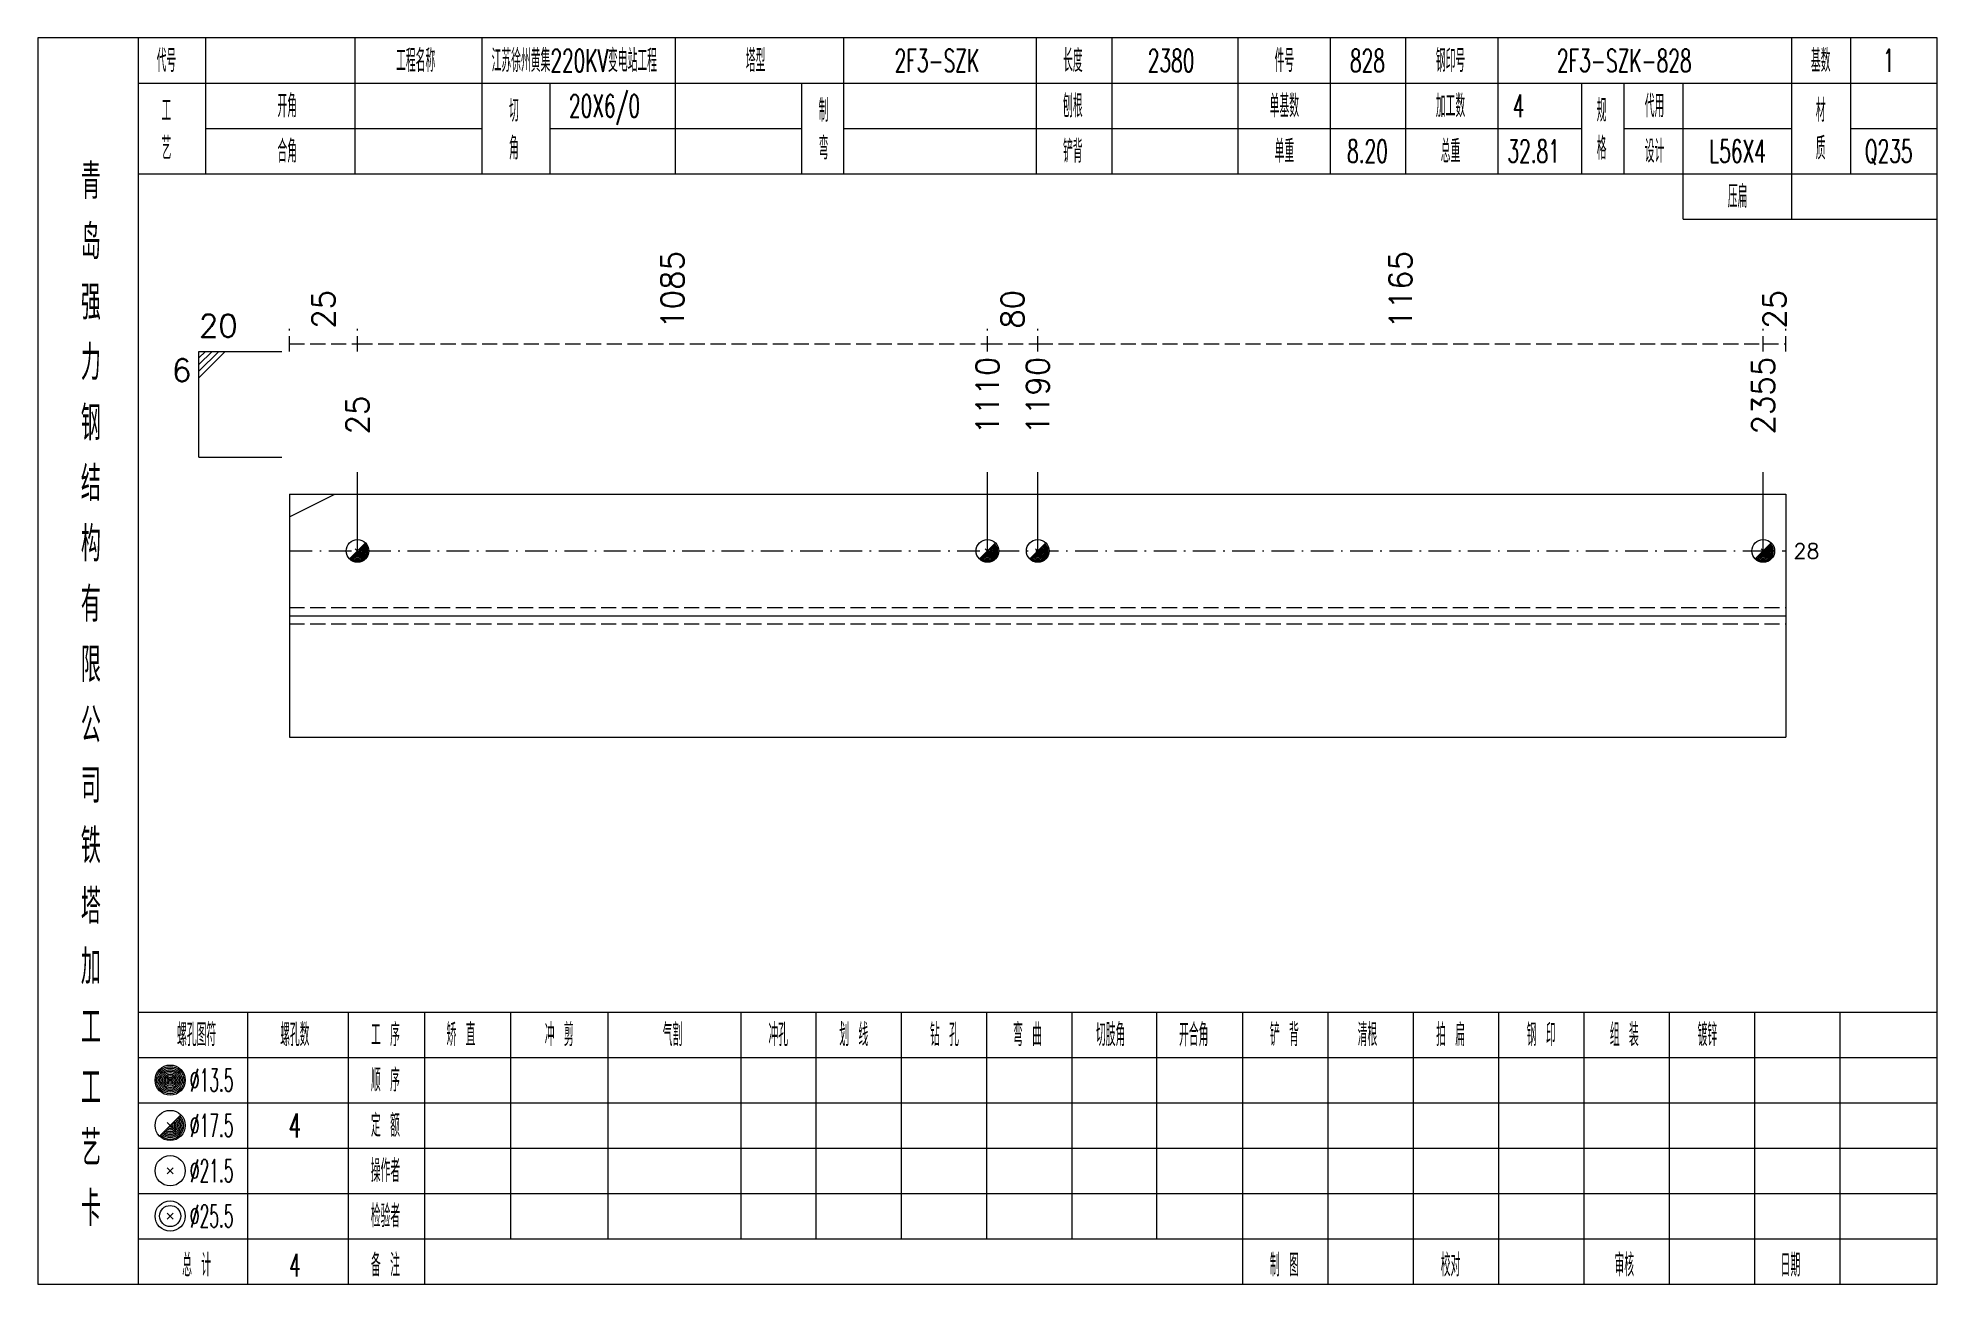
# Model space of a CAD drawing. Extents: x 0 to 4623, y -1159 to 4890.
# Drawn here: x 622.8 to 874.2, y 1125 to 1290 of the extents above; entities that cross this region are included whole.
import ezdxf
from ezdxf.enums import TextEntityAlignment as Align

# ---------------------------------------------------------------- set-up
doc = ezdxf.new("R2010")
doc.units = 0
doc.header["$MEASUREMENT"] = 0
doc.linetypes.add('一点画线', pattern=[5.2, 3, -1, 0.2, -1])
doc.linetypes.add('虚线', pattern=[2.75, 2, -0.75])
doc.layers.get('0').update_dxf_attribs({"linetype": 'CONTINUOUS', "lineweight": 25})
for name, color, linetype, lineweight in [('1', 7, 'CONTINUOUS', 25), ('4', 7, 'CONTINUOUS', 25), ('5', 7, 'CONTINUOUS', 25)]:
    doc.layers.add(name, color=color, linetype=linetype, lineweight=lineweight)
doc.styles.get("Standard").update_dxf_attribs({"font": 'simplex.shx', "width": 0.7, "height": 3, "bigfont": 'gbhzfs.shx'})

msp = doc.modelspace()

# ---------------------------------------------------------------- texts
at = {"color": 8, "linetype": 'Continuous', "lineweight": 9}
for s, p in [('1085', (706.796, 1251.5)), ('1165', (803.175, 1251.5)), ('25', (660.6, 1251.5)), ('80', (751.821, 1251.5)), ('25', (852.7, 1251.5))]:
    msp.add_text(s, height=3, rotation=90, dxfattribs=at).set_placement(p, align=Align.MIDDLE_LEFT)
at = {"color": 7, "linetype": 'Continuous', "lineweight": 13}
msp.add_text('20', height=3, dxfattribs=at).set_placement((644.1, 1249.5), align=Align.BOTTOM_LEFT)
msp.add_text('6', height=3, dxfattribs=at).set_placement((643.1, 1247.5), align=Align.TOP_RIGHT)
for s, p in [('1110', (748.491, 1237.5)), ('1190', (755.15, 1237.5)), ('2355', (851.2, 1237.5)), ('25', (665.1, 1237.5))]:
    msp.add_text(s, height=3, rotation=90, dxfattribs=at).set_placement(p, align=Align.MIDDLE_LEFT)
msp.add_text('28', height=2, dxfattribs=at).set_placement((855.2, 1222.071), align=Align.MIDDLE_LEFT)
at = {"layer": '4', "color": 1, "linetype": 'Continuous', "lineweight": 13}
for s, height, width, p in [('代号', 3, 0.6, (639.8, 1287)), ('工程名称', 3, 0.6, (672.8, 1287)), ('江苏徐州黄集220KV变电站工程', 3, 0.6, (693.8, 1287)), ('塔型', 3, 0.6, (717.8, 1287)), ('2F3-SZK', 3, 0.6, (741.8, 1287)), ('长度', 3, 0.6, (759.8, 1287)), ('2380', 3, 0.6, (772.8, 1287)), ('件号', 3, 0.6, (787.8, 1287)), ('828', 3, 0.6, (798.8, 1287)), ('钢印号', 3, 0.6, (809.8, 1287)), ('2F3-SZK-828', 3, 0.6, (832.8, 1287)), ('基数', 3, 0.6, (858.8, 1287)), ('1', 3, 0.6, (867.8, 1287)), ('开角', 3, 0.6, (655.8, 1281)), ('20X6/0', 3, 0.6, (697.8, 1281)), ('制', 3, 0.6, (726.8, 1280.4)), ('刨根', 3, 0.6, (759.8, 1281)), ('单基数', 3, 0.6, (787.8, 1281)), ('加工数', 3, 0.6, (809.8, 1281)), ('4', 3, 0.6, (818.8, 1281)), ('规', 3, 0.6, (829.8, 1280.4)), ('代用', 3, 0.6, (836.8, 1281)), ('材', 3, 0.6, (858.8, 1280.4)), ('工', 3, 0.6, (639.8, 1280.4)), ('切', 3, 0.6, (685.8, 1280.4)), ('艺', 3, 0.6, (639.8, 1275.4)), ('角', 3, 0.6, (685.8, 1275.4)), ('弯', 3, 0.6, (726.8, 1275.4)), ('格', 3, 0.6, (829.8, 1275.4)), ('质', 3, 0.6, (858.8, 1275.4)), ('合角', 3, 0.6, (655.8, 1275)), ('铲背', 3, 0.6, (759.8, 1275)), ('单重', 3, 0.6, (787.8, 1275)), ('8.20', 3, 0.6, (798.8, 1275)), ('总重', 3, 0.6, (809.8, 1275)), ('32.81', 3, 0.6, (820.8, 1275)), ('设计', 3, 0.6, (836.8, 1275)), ('L56X4', 3, 0.6, (847.8, 1275)), ('Q235', 3, 0.6, (867.8, 1275)), ('青', 4.6, 0.8, (629.8, 1271)), ('压扁', 3, 0.6, (847.8, 1269)), ('岛', 4.6, 0.8, (629.8, 1263)), ('强', 4.6, 0.8, (629.8, 1255)), ('力', 4.6, 0.8, (629.8, 1247)), ('钢', 4.6, 0.8, (629.8, 1239)), ('结', 4.6, 0.8, (629.8, 1231)), ('构', 4.6, 0.8, (629.8, 1223)), ('有', 4.6, 0.8, (629.8, 1215)), ('限', 4.6, 0.8, (629.8, 1207)), ('公', 4.6, 0.8, (629.8, 1199)), ('司', 4.6, 0.8, (629.8, 1191)), ('铁', 4.6, 0.8, (629.8, 1183)), ('塔', 4.6, 0.8, (629.8, 1175)), ('加', 4.6, 0.8, (629.8, 1167)), ('工', 4.6, 0.8, (629.8, 1159)), ('螺孔图符', 3, 0.6, (643.8, 1158)), ('螺孔数', 3, 0.6, (656.8, 1158)), ('工 序', 3, 0.6, (668.8, 1158)), ('矫 直', 3, 0.6, (678.8, 1158)), ('冲 剪', 3, 0.6, (691.8, 1158)), ('气割', 3, 0.6, (706.8, 1158)), ('冲孔', 3, 0.6, (720.8, 1158)), ('划 线', 3, 0.6, (730.8, 1158)), ('钻 孔', 3, 0.6, (742.8, 1158)), ('弯 曲', 3, 0.6, (753.8, 1158)), ('切肢角', 3, 0.6, (764.8, 1158)), ('开合角', 3, 0.6, (775.8, 1158)), ('铲 背', 3, 0.6, (787.8, 1158)), ('清根', 3, 0.6, (798.8, 1158)), ('拍 扁', 3, 0.6, (809.8, 1158)), ('钢 印', 3, 0.6, (821.8, 1158)), ('组 装', 3, 0.6, (832.8, 1158)), ('镀锌', 3, 0.6, (843.8, 1158)), ('工', 4.6, 0.8, (629.8, 1151)), ('%%C13.5', 3, 0.5, (645.8, 1152)), ('顺 序', 3, 0.6, (668.8, 1152)), ('%%C17.5', 3, 0.5, (645.8, 1146)), ('4', 3.2, 0.6, (656.8, 1146)), ('定 额', 3, 0.6, (668.8, 1146)), ('艺', 4.6, 0.8, (629.8, 1143)), ('%%C21.5', 3, 0.5, (645.8, 1140)), ('操作者', 3, 0.6, (668.8, 1140)), ('卡', 4.6, 0.8, (629.8, 1135)), ('%%C25.5', 3, 0.5, (645.8, 1134)), ('检验者', 3, 0.6, (668.8, 1134)), ('总 计', 3, 0.6, (643.8, 1127.5)), ('4', 3, 0.6, (656.8, 1127.5)), ('备 注', 3, 0.6, (668.8, 1127.5)), ('制 图', 3, 0.6, (787.8, 1127.5)), ('校对', 3, 0.6, (809.8, 1127.5)), ('审核', 3, 0.6, (832.8, 1127.5)), ('日期', 3, 0.6, (854.8, 1127.5))]:
    msp.add_text(s, height=height, dxfattribs=dict(at, width=width)).set_placement(p, align=Align.MIDDLE_CENTER)

# ---------------------------------------------------------------- blocks, each defined once
blk = doc.blocks.new('孔17.5')
at = {"layer": '5', "color": 7, "linetype": 'Continuous', "lineweight": 13}
for p, q in [((-0.707, -0.707), (0.707, 0.707)), ((-0.2, 0.2), (0.2, -0.2))]:
    blk.add_line(p, q, dxfattribs=at)
blk.add_circle((0, 0), 1, dxfattribs=at)
for radius in [0.9, 0.8, 0.7, 0.6, 0.5, 0.4, 0.3, 0.2, 0.1]:
    blk.add_arc((0, 0), radius, 225, 45, dxfattribs=at)

# ---------------------------------------------------------------- linework, layer by layer
at = {"color": 8, "linetype": '虚线', "lineweight": 9}
for p, q in [((656.1, 1248.5), (656.1, 1251.5)), ((656.1, 1249.5), (665.1, 1249.5)), ((665.1, 1248.5), (665.1, 1251.5)), ((665.1, 1248.5), (665.1, 1251.5)), ((665.1, 1249.5), (748.491, 1249.5)), ((748.491, 1248.5), (748.491, 1251.5)), ((748.491, 1248.5), (748.491, 1251.5)), ((748.491, 1249.5), (755.15, 1249.5)), ((755.15, 1248.5), (755.15, 1251.5)), ((755.15, 1248.5), (755.15, 1251.5)), ((755.15, 1249.5), (851.2, 1249.5)), ((851.2, 1248.5), (851.2, 1251.5)), ((851.2, 1248.5), (851.2, 1251.5)), ((851.2, 1249.5), (854.2, 1249.5)), ((854.2, 1248.5), (854.2, 1251.5))]:
    msp.add_line(p, q, dxfattribs=at)
at = {"color": 7, "linetype": 'Continuous', "lineweight": 13}
for p, q in [((644.1, 1248.5), (655.1, 1248.5)), ((644.1, 1234.5), (644.1, 1248.5)), ((644.975, 1248.5), (644.1, 1247.625)), ((645.85, 1248.5), (644.1, 1246.75)), ((646.725, 1248.5), (644.1, 1245.875)), ((647.6, 1248.5), (644.1, 1245)), ((644.1, 1234.5), (655.1, 1234.5)), ((665.1, 1222.071), (665.1, 1232.5)), ((748.491, 1222.071), (748.491, 1232.5)), ((755.15, 1222.071), (755.15, 1232.5)), ((851.2, 1222.071), (851.2, 1232.5)), ((656.1, 1226.571), (662.1, 1229.571))]:
    msp.add_line(p, q, dxfattribs=at)
at = {"color": 7, "linetype": 'Continuous', "lineweight": 18}
for p, q in [((656.1, 1229.571), (656.1, 1197.429)), ((656.1, 1229.571), (854.2, 1229.571)), ((854.2, 1229.571), (854.2, 1197.429)), ((656.1, 1213.5), (854.2, 1213.5))]:
    msp.add_line(p, q, dxfattribs=at)
at = {"color": 3, "linetype": '一点画线', "lineweight": 13}
msp.add_line((656.1, 1222.071), (854.2, 1222.071), dxfattribs=at)
at = {"color": 1, "linetype": '虚线', "lineweight": 18}
for p, q in [((656.1, 1214.571), (854.2, 1214.571)), ((656.1, 1212.429), (854.2, 1212.429))]:
    msp.add_line(p, q, dxfattribs=at)
at = {"layer": '1', "color": 7, "linetype": 'Continuous', "lineweight": 18}
msp.add_line((656.1, 1197.429), (854.2, 1197.429), dxfattribs=at)
at = {"layer": '4', "color": 1, "linetype": 'Continuous', "lineweight": 18}
for p, q in [((636.1, 1125), (636.1, 1290)), ((645, 1272), (645, 1290)), ((664.8, 1272), (664.8, 1290)), ((681.6, 1272), (681.6, 1290)), ((707.2, 1272), (707.2, 1290)), ((729.5, 1272), (729.5, 1290)), ((755, 1272), (755, 1290)), ((765, 1272), (765, 1290)), ((781.7, 1272), (781.7, 1290)), ((793.9, 1272), (793.9, 1290)), ((803.9, 1272), (803.9, 1290)), ((816.1, 1272), (816.1, 1290)), ((855, 1266), (855, 1290)), ((862.8, 1272), (862.8, 1290)), ((636.1, 1284), (874.2, 1284)), ((690.6, 1272), (690.6, 1284)), ((723.9, 1272), (723.9, 1284)), ((827.2, 1272), (827.2, 1284)), ((832.8, 1272), (832.8, 1284)), ((840.6, 1266), (840.6, 1284)), ((645, 1278), (681.6, 1278)), ((690.6, 1278), (723.9, 1278)), ((729.5, 1278), (827.2, 1278)), ((832.8, 1278), (855, 1278)), ((862.8, 1278), (874.2, 1278)), ((636.1, 1272), (874.2, 1272)), ((840.6, 1266), (874.2, 1266)), ((636.1, 1161), (874.2, 1161)), ((650.6, 1125), (650.6, 1161)), ((663.9, 1125), (663.9, 1161)), ((674, 1125), (674, 1161)), ((685.4, 1131), (685.4, 1161)), ((698.3, 1131), (698.3, 1161)), ((715.9, 1131), (715.9, 1161)), ((725.8, 1131), (725.8, 1161)), ((737.1, 1131), (737.1, 1161)), ((748.4, 1131), (748.4, 1161)), ((759.7, 1131), (759.7, 1161)), ((770.9, 1131), (770.9, 1161)), ((782.3, 1131), (782.3, 1161)), ((793.6, 1131), (793.6, 1161)), ((804.9, 1131), (804.9, 1161)), ((816.2, 1131), (816.2, 1161)), ((827.5, 1131), (827.5, 1161)), ((838.8, 1131), (838.8, 1161)), ((850.1, 1131), (850.1, 1161)), ((861.4, 1131), (861.4, 1161)), ((636.1, 1155), (874.2, 1155)), ((636.1, 1149), (874.2, 1149)), ((636.1, 1143), (874.2, 1143)), ((636.1, 1137), (874.2, 1137)), ((636.1, 1131), (874.2, 1131)), ((782.3, 1125), (782.3, 1131)), ((793.6, 1125), (793.6, 1131)), ((804.9, 1125), (804.9, 1131)), ((816.2, 1125), (816.2, 1131)), ((827.5, 1125), (827.5, 1131)), ((838.8, 1125), (838.8, 1131)), ((850.1, 1125), (850.1, 1131)), ((861.4, 1125), (861.4, 1131))]:
    msp.add_line(p, q, dxfattribs=at)
at = {"layer": '4', "color": 7, "linetype": 'Continuous', "lineweight": 13}
for p, q in [((640.1, 1151.8), (640.5, 1152.2)), ((640.5, 1151.8), (640.1, 1152.2)), ((638.886, 1144.586), (641.714, 1147.414)), ((639.9, 1146.4), (640.7, 1145.6)), ((639.9, 1139.6), (640.7, 1140.4)), ((639.9, 1140.4), (640.7, 1139.6)), ((639.9, 1133.6), (640.7, 1134.4)), ((639.9, 1134.4), (640.7, 1133.6))]:
    msp.add_line(p, q, dxfattribs=at)
at = {"layer": '4', "color": 1, "linetype": 'Continuous', "lineweight": 18}
msp.add_lwpolyline([(622.8, 1290), (622.8, 1125), (874.2, 1125), (874.2, 1290)], close=True, dxfattribs=at)
at = {"layer": '4', "color": 7, "linetype": 'Continuous', "lineweight": 13}
for centre, radius in [((640.3, 1152), 2), ((640.3, 1152), 1.8), ((640.3, 1152), 1.6), ((640.3, 1152), 1.4), ((640.3, 1152), 1.2), ((640.3, 1152), 1), ((640.3, 1152), 0.8), ((640.3, 1152), 0.6), ((640.3, 1152), 0.4), ((640.3, 1152), 0.2), ((640.3, 1146), 2), ((640.3, 1140), 2), ((640.3, 1134), 2), ((640.3, 1134), 1.4)]:
    msp.add_circle(centre, radius, dxfattribs=at)
for radius in [1.8, 1.6, 1.4, 1.2, 1, 0.8, 0.6, 0.4, 0.2]:
    msp.add_arc((640.3, 1146), radius, 225, 45, dxfattribs=at)

# ---------------------------------------------------------------- block references
at = {"color": 7, "linetype": 'Continuous', "lineweight": 13, "xscale": 1.5, "yscale": 1.5, "zscale": 1.5}
for p in [(665.1, 1222.071), (748.491, 1222.071), (755.15, 1222.071), (851.2, 1222.071)]:
    msp.add_blockref('孔17.5', p, dxfattribs=at)

msp.set_redraw_order([(e.dxf.handle, doc.entitydb.next_handle()) for e in msp.query("TEXT MTEXT ATTDEF DIMENSION ARC_DIMENSION")])  # texts and dimensions are drawn at this point

doc.saveas('drawing.dxf')
